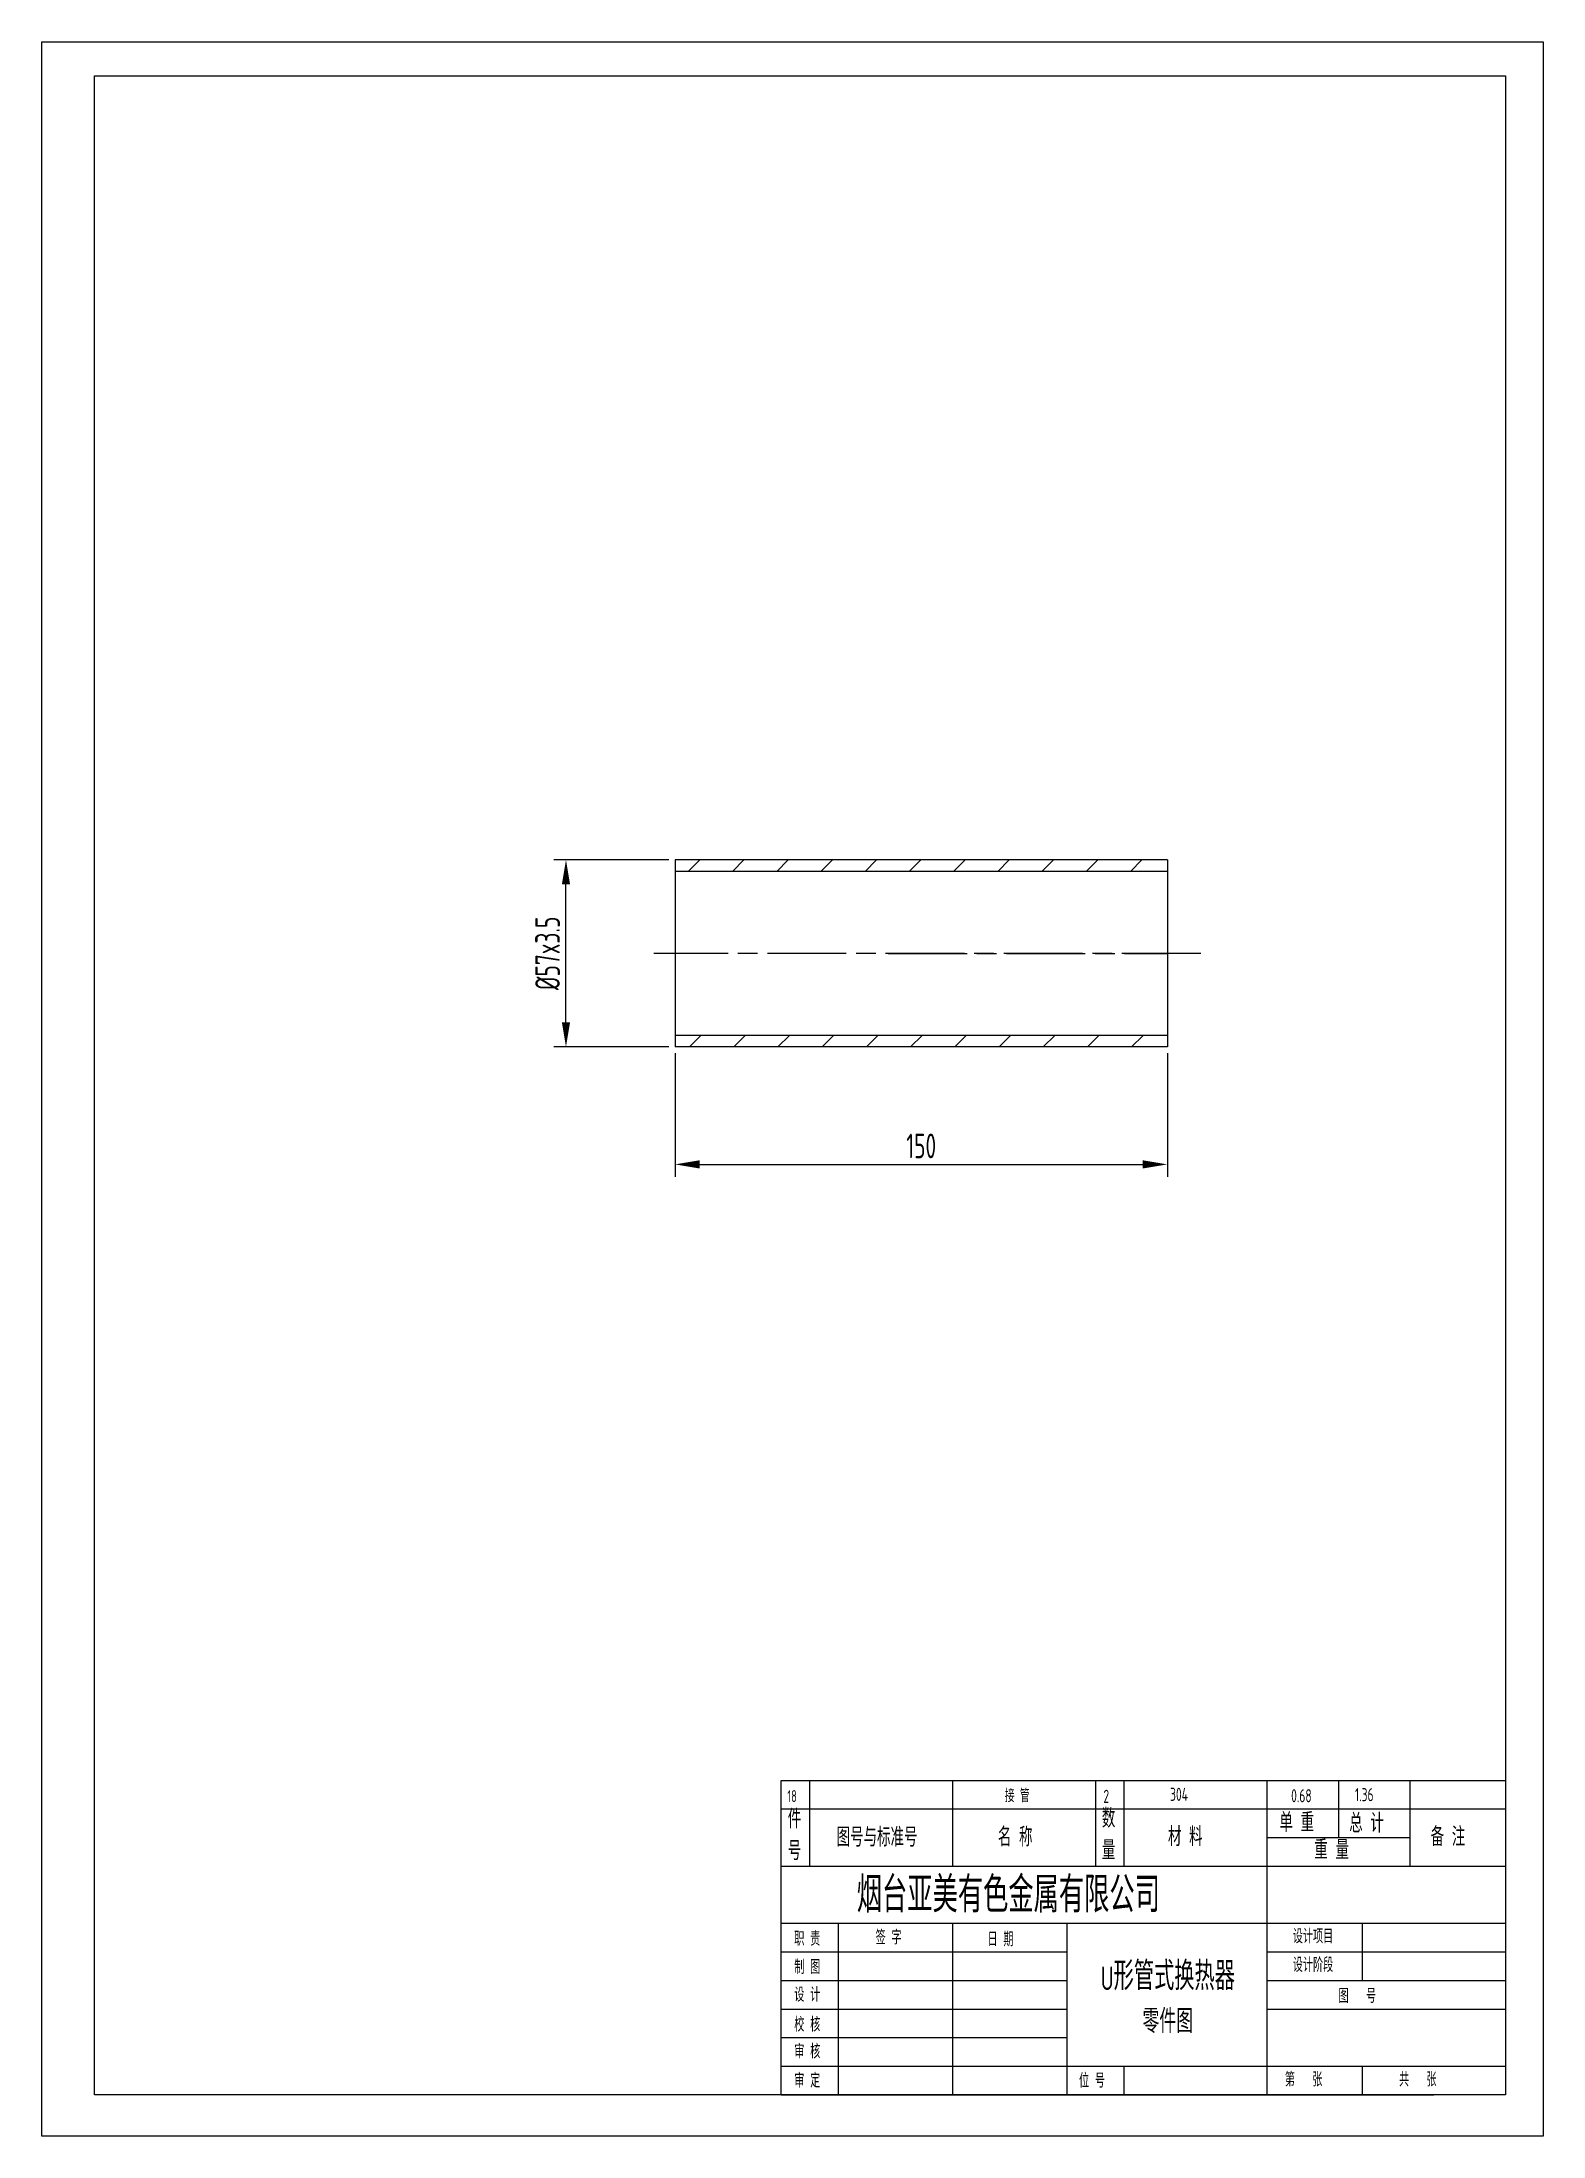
# Model space of a CAD drawing. Extents: x 1875 to 8428, y 2369 to 7964.
# Drawn here: x 4687 to 5144, y 2371 to 3009 of the extents above; entities that cross this region are included whole.
import ezdxf

# ---------------------------------------------------------------- set-up
doc = ezdxf.new("R2010")
doc.units = 0
doc.linetypes.add('ACAD_ISO08W100', pattern=[36, 24, -3, 6, -3])
doc.layers.get('DEFPOINTS').update_dxf_attribs({"linetype": 'CONTINUOUS'})
for name, color, linetype in [('中心线', 1, 'ACAD_ISO08W100'), ('实线', 6, 'CONTINUOUS'), ('文本', 4, 'CONTINUOUS'), ('标注', 3, 'CONTINUOUS')]:
    doc.layers.add(name, color=color, linetype=linetype)
doc.styles.get("Standard").update_dxf_attribs({"font": 'isocp.shx', "width": 0.707, "bigfont": 'hztxt.shx'})
doc.dimstyles.new('ISO-25', dxfattribs={"dimtxt": 2.5, "dimasz": 2.5, "dimexe": 1.25, "dimexo": 0.625, "dimtad": 1, "dimtxsty": 'STANDARD', "dimcen": 2.5, "dimazin": 3, "dimtfac": 1, "dimtmove": 0, "dimatfit": 3})

msp = doc.modelspace()

# ---------------------------------------------------------------- texts
at = {"layer": '文本'}
for s, insert, char_height, width, attachment_point in [('18', (4913.903, 2476.649), 3.6288, 11.67825, 1), ('接 管', (4980.15, 2476.986), 4, 181.11171, 1), ('2', (5010.197, 2476.777), 4, 21.38125, 1), ('304', (5030.503, 2477.383), 4, 89.92699, 1), ('0.68', (5067.383, 2476.955), 4, 83.00953, 1), ('1.36', (5086.843, 2477.28), 4, 99.35989, 1), ('件\\P号', (4914.028, 2470.8), 5.806, 7.95157, 1), ('数\\P量', (5009.704, 2471.005), 5.806, 7.95157, 1), ('单 重', (5063.82, 2469.744), 5.8061, 59.49103, 1), ('总 计', (5085.071, 2469.513), 5.8061, 59.49103, 1), ('图号与标准号', (4928.909, 2465.243), 5.8061, 42.28311, 1), ('名 称', (4978.031, 2465.288), 5.8061, 59.49103, 1), ('材 料', (5029.863, 2465.388), 5.8061, 59.49103, 1), ('备 注', (5109.877, 2465.388), 5.8061, 59.49103, 1), ('重 量', (5074.446, 2461.432), 5.8061, 59.49103, 1), ('烟台亚美有色金属有限公司', (4935.044, 2450.262), 10.8864, 148.05504, 1), ('职 责', (4916.011, 2433.579), 4.3546, 28.30187, 1), ('签 字', (4940.775, 2433.974), 4.3546, 23.63471, 1), ('日 期', (4974.88, 2433.412), 4.3546, 23.91607, 1), ('设计项目', (5067.886, 2434.307), 4.3546, 29.0304, 1), ('设计阶段', (5067.886, 2425.598), 4.3546, 29.0304, 1), ('制 图', (4916.011, 2424.935), 4.3546, 28.30187, 1), ('{\\H0.8267x;U}形管式换热器\\P{\\H0.8333x;零件图}', (5029.805, 2424.416), 8.70912, 58.39624, 2), ('设 计', (4916.011, 2416.513), 4.3546, 28.30187, 1), ('图   号', (5081.826, 2416.16), 4.3546, 59.49103, 1), ('校 核', (4916.011, 2407.426), 4.3546, 28.30187, 1), ('审 核', (4916.011, 2399.226), 4.3546, 28.30187, 1), ('审 定', (4916.011, 2390.36), 4.3546, 28.30187, 1), ('位 号', (5002.753, 2390.345), 4.3546, 16.2908, 1), ('第   张', (5065.462, 2390.694), 4.3546, 59.49103, 1), ('共   张', (5100.248, 2390.694), 4.3546, 59.49103, 1)]:
    msp.add_mtext(s, dxfattribs=dict(at, insert=insert, char_height=char_height, width=width, attachment_point=attachment_point))

# ---------------------------------------------------------------- blocks, each defined once
blk = doc.blocks.new('*D103')
at = {"layer": 'DEFPOINTS', "color": 0}
for p in [(4879.68, 2703.18), (5029.68, 2703.18), (5029.68, 2667.36)]:
    blk.add_point(p, dxfattribs=at)
at = {"layer": '标注', "color": 3}
for p, q in [((4879.68, 2701.3), (4879.68, 2663.61)), ((5029.68, 2701.3), (5029.68, 2663.61)), ((4887.18, 2667.36), (5022.18, 2667.36))]:
    blk.add_line(p, q, dxfattribs=at)
for points in [[(4887.18, 2668.61), (4887.18, 2666.11), (4879.68, 2667.36)], [(5022.18, 2668.61), (5022.18, 2666.11), (5029.68, 2667.36)]]:
    blk.add_solid(points, dxfattribs=at)
at = {"layer": '标注', "color": 4, "insert": (4954.68, 2672.98), "char_height": 7.5, "attachment_point": 5}
blk.add_mtext('150', dxfattribs=at)
blk = doc.blocks.new('*D104')
at = {"layer": 'DEFPOINTS', "color": 0}
for p in [(4846.46, 2760.18), (4879.68, 2760.18), (4879.68, 2703.18)]:
    blk.add_point(p, dxfattribs=at)
at = {"layer": '标注', "color": 3}
for p, q in [((4877.8, 2760.18), (4842.71, 2760.18)), ((4846.46, 2710.68), (4846.46, 2752.68)), ((4877.8, 2703.18), (4842.71, 2703.18))]:
    blk.add_line(p, q, dxfattribs=at)
for points in [[(4845.21, 2752.68), (4847.71, 2752.68), (4846.46, 2760.18)], [(4845.21, 2710.68), (4847.71, 2710.68), (4846.46, 2703.18)]]:
    blk.add_solid(points, dxfattribs=at)
at = {"layer": '标注', "color": 4, "insert": (4840.84, 2731.68), "char_height": 7.5, "attachment_point": 5, "rotation": 90}
blk.add_mtext('%%c57x3.5', dxfattribs=at)

# ---------------------------------------------------------------- dimensions: what is measured, and where the dimension line sits
at = {"layer": '标注'}
dim = msp.add_linear_dim(base=(4846.463, 2760.176), p1=(4879.677, 2703.176), p2=(4879.677, 2760.176), angle=90, text='%%c57x3.5', dimstyle='ISO-25', override={"dimscale": 3, "dimdsep": 46, "dimclrd": 3, "dimclre": 3, "dimclrt": 4}, dxfattribs=at)
dim.commit()
dim.dimension.update_dxf_attribs({"geometry": '*D104', "text_midpoint": (4840.838, 2731.676)})
dim = msp.add_linear_dim(base=(5029.677, 2667.359), p1=(4879.677, 2703.176), p2=(5029.677, 2703.176), dimstyle='ISO-25', override={"dimscale": 3, "dimdsep": 46, "dimclrd": 3, "dimclre": 3, "dimclrt": 4}, dxfattribs=at)
dim.commit()
dim.dimension.update_dxf_attribs({"geometry": '*D103', "text_midpoint": (4954.677, 2672.984)})

# ---------------------------------------------------------------- hatches: boundary and pattern name
at = {"layer": '实线'}
h = msp.add_hatch(dxfattribs=at)
h.set_pattern_fill('ANSI31', color=256, scale=3, style=0)
h.set_pattern_definition([(45, (-6648.07, -1029.628), (-6.735192, 6.735192), [])])
h.paths.add_polyline_path([(5029.677, 2760.176), (4879.677, 2760.176), (4879.677, 2756.676), (5029.677, 2756.676)])
h.paths.add_polyline_path([(5029.677, 2706.676), (4879.677, 2706.676), (4879.677, 2703.176), (5029.677, 2703.176)])

# ---------------------------------------------------------------- linework, layer by layer
at = {"layer": '中心线'}
for p, q in [((5039.84, 2731.676), (4873.217, 2731.676)), ((4944.649, 2731.676), (5029.677, 2731.676))]:
    msp.add_line(p, q, dxfattribs=at)
at = {"layer": '实线'}
for p, q in [((4879.677, 2760.176), (4879.677, 2703.176)), ((5029.677, 2760.176), (4879.677, 2760.176)), ((5029.677, 2760.176), (5029.677, 2703.176)), ((5029.677, 2756.676), (4879.677, 2756.676)), ((5029.677, 2706.676), (4879.677, 2706.676)), ((5029.677, 2703.176), (4879.677, 2703.176))]:
    msp.add_line(p, q, dxfattribs=at)
at = {"layer": '标注'}
for p, q in [((4912.037, 2383.823), (4912.037, 2479.623)), ((4912.037, 2479.623), (5132.668, 2479.623)), ((4912.037, 2479.623), (5132.668, 2479.623)), ((4920.747, 2453.496), (4920.747, 2479.623)), ((4964.292, 2453.496), (4964.292, 2479.623)), ((5007.838, 2453.496), (5007.838, 2479.623)), ((5016.547, 2453.496), (5016.547, 2479.623)), ((5060.092, 2436.078), (5060.092, 2479.623)), ((5081.865, 2462.205), (5081.865, 2479.623)), ((5103.638, 2453.496), (5103.638, 2479.623)), ((4912.037, 2470.914), (5132.668, 2470.914)), ((5060.092, 2462.205), (5103.638, 2462.205)), ((4912.037, 2453.496), (5132.668, 2453.496)), ((4912.037, 2383.823), (4912.037, 2436.078)), ((4912.037, 2383.823), (4912.037, 2436.078)), ((4912.037, 2436.078), (5132.668, 2436.078)), ((4929.456, 2383.823), (4929.456, 2436.078)), ((4964.292, 2383.823), (4964.292, 2436.078)), ((4999.129, 2383.823), (4999.129, 2436.078)), ((5060.092, 2383.823), (5060.092, 2436.078)), ((5089.123, 2418.659), (5089.123, 2436.078)), ((4912.037, 2427.369), (4999.129, 2427.369)), ((5060.092, 2427.369), (5132.668, 2427.369)), ((4912.037, 2418.659), (4999.129, 2418.659)), ((5060.092, 2418.659), (5132.668, 2418.659)), ((4912.037, 2409.95), (4999.129, 2409.95)), ((5060.092, 2409.95), (5132.668, 2409.95)), ((4912.037, 2401.241), (4999.129, 2401.241)), ((4912.037, 2392.532), (5132.668, 2392.532)), ((5016.547, 2383.823), (5016.547, 2392.532)), ((5089.123, 2383.823), (5089.123, 2392.532)), ((4912.037, 2383.823), (5110.896, 2383.823))]:
    msp.add_line(p, q, dxfattribs=at)
for points in [[(4686.797, 3009.469), (5144.137, 3009.469), (5144.137, 2371.213), (4686.797, 2371.213)], [(4702.852, 2999.152), (5132.668, 2999.152), (5132.668, 2383.823), (4702.852, 2383.823)]]:
    msp.add_lwpolyline(points, close=True, dxfattribs=at)

msp.set_redraw_order([(e.dxf.handle, doc.entitydb.next_handle()) for e in msp.query("TEXT MTEXT ATTDEF DIMENSION ARC_DIMENSION")])  # texts and dimensions are drawn at this point

doc.saveas('drawing.dxf')
